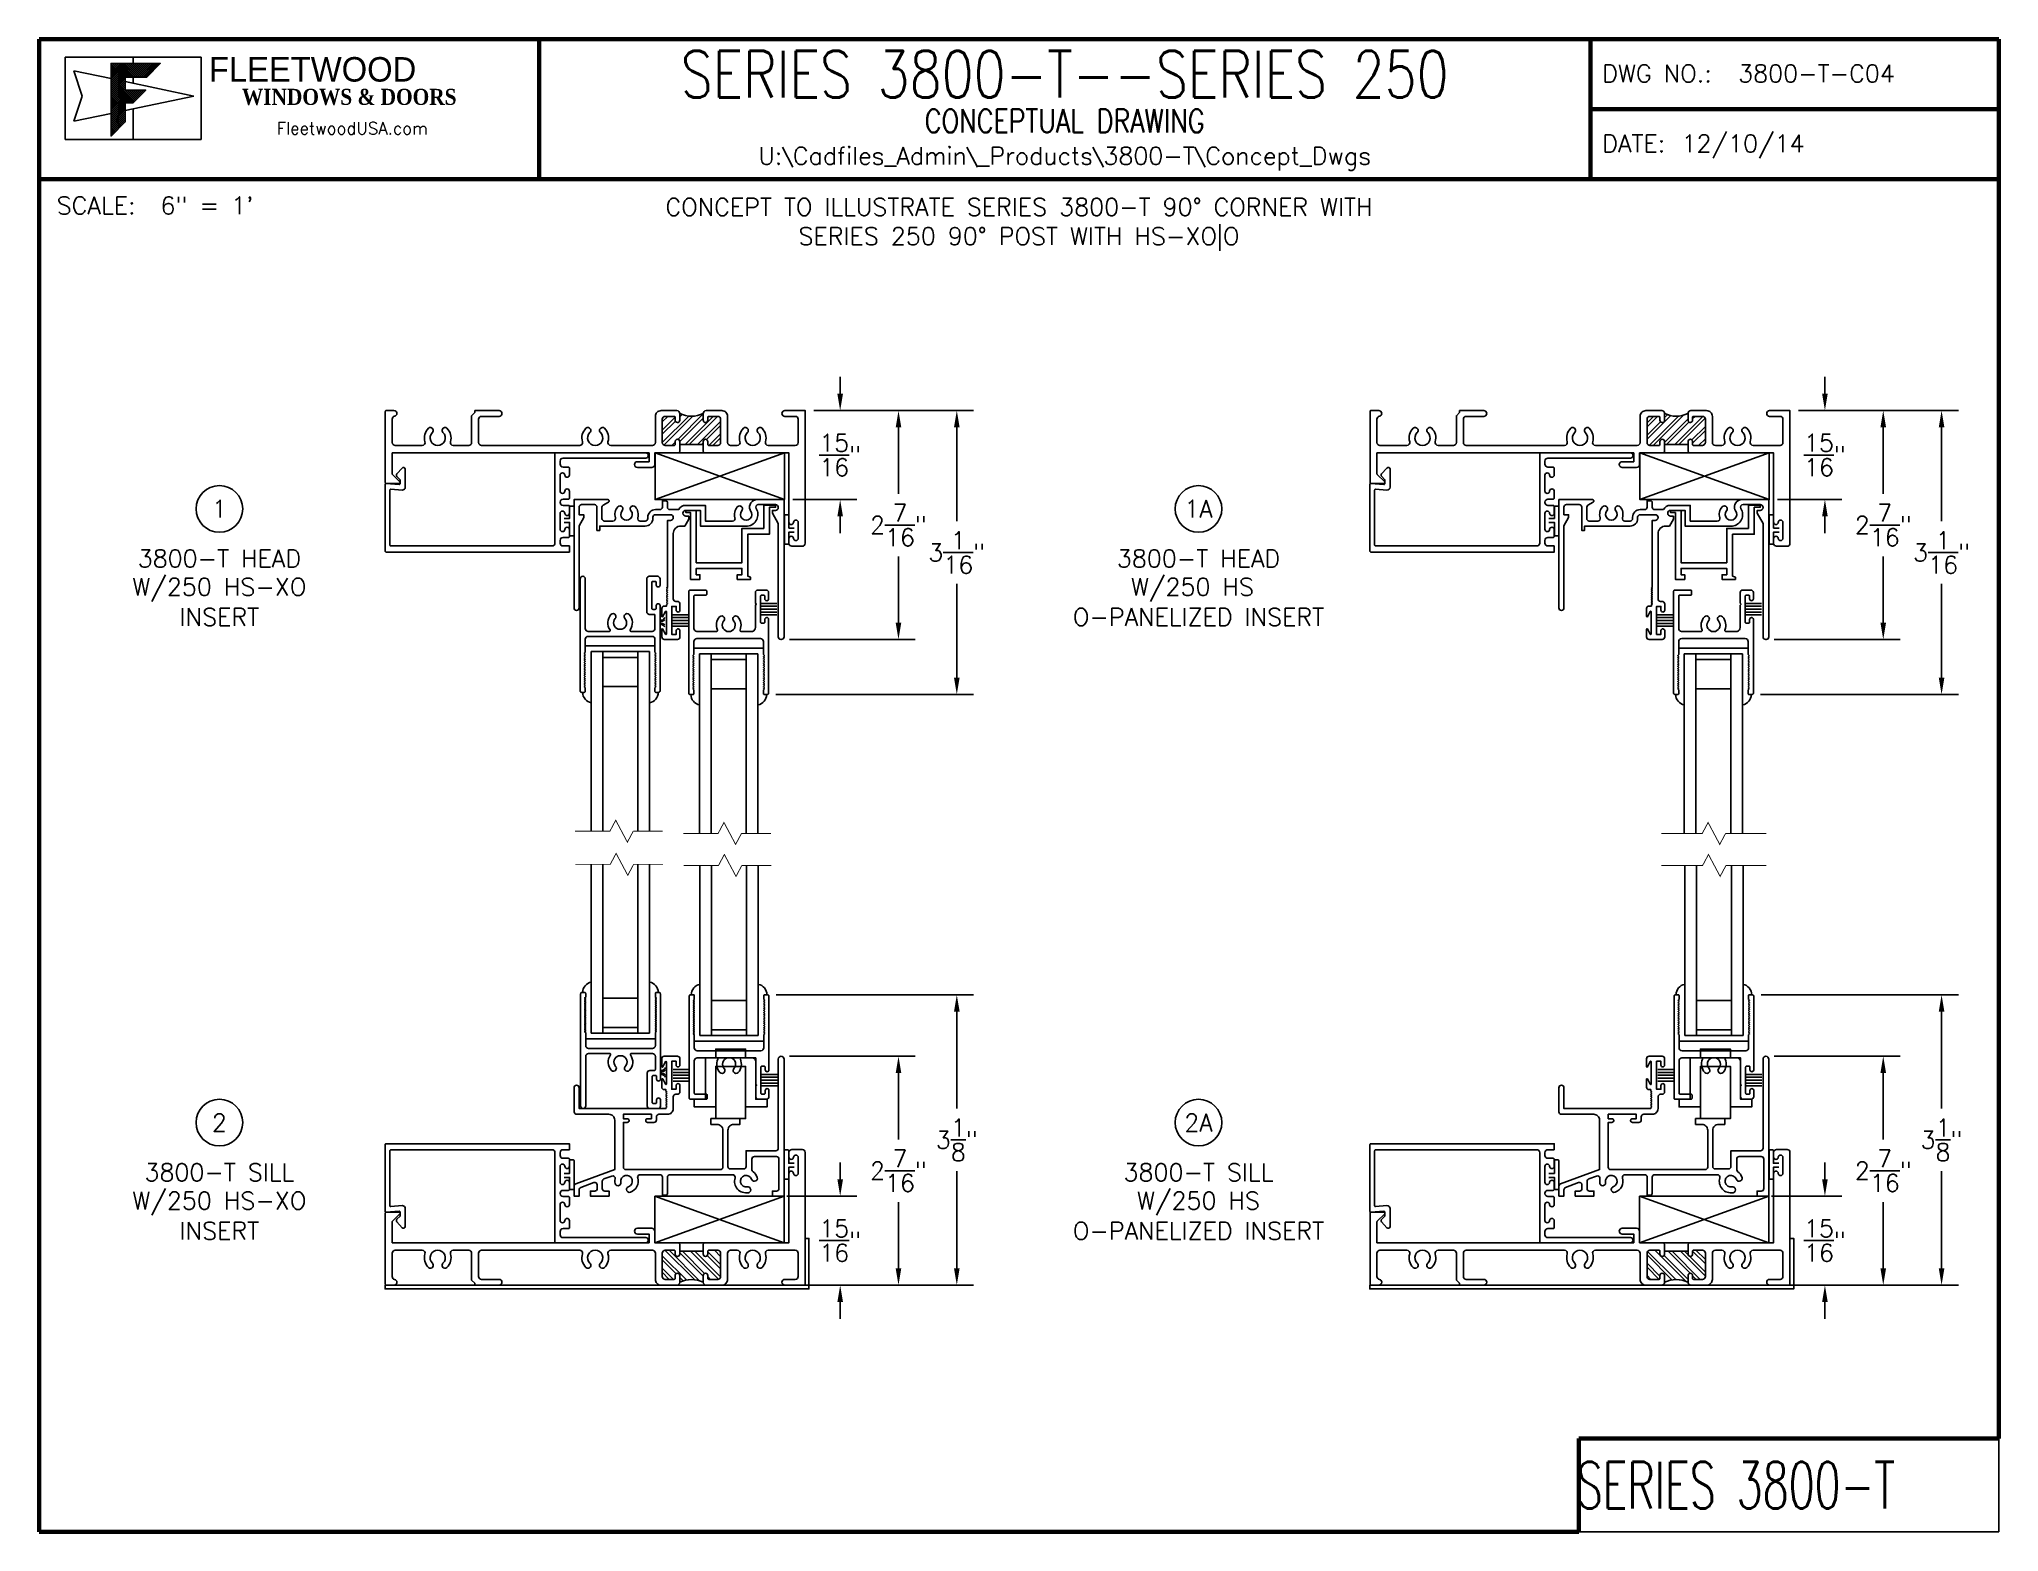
# Paper-space layout '2' of a CAD drawing. Extents: x 0 to 10.5, y 0 to 8.
# The model-space entities are those that its viewports show. They can reach past a viewport. Long polylines and large blocks are cut down to what shows.
import ezdxf
from ezdxf.enums import TextEntityAlignment as Align

# ---------------------------------------------------------------- set-up
doc = ezdxf.new("R2010")
doc.units = 0
doc.header["$MEASUREMENT"] = 0
doc.layers.get('0').update_dxf_attribs({"linetype": 'CONTINUOUS'})
doc.layers.get('Defpoints').update_dxf_attribs({"linetype": 'CONTINUOUS'})
for name, color, linetype in [('FRAME', 1, 'CONTINUOUS'), ('GLASS', 7, 'CONTINUOUS'), ('GLAZING', 7, 'CONTINUOUS'), ('MISC', 7, 'CONTINUOUS'), ('SEAL', 7, 'CONTINUOUS'), ('TEXT', 7, 'CONTINUOUS'), ('VENT', 5, 'CONTINUOUS')]:
    doc.layers.add(name, color=color, linetype=linetype)
doc.layers.add('No Print', color=30, linetype='CONTINUOUS', plot=False)
doc.layers.add('VP', color=40, linetype='CONTINUOUS', plot=False)
doc.styles.get("Standard").update_dxf_attribs({"font": 'romans.shx'})
doc.dimstyles.new('QUARTER SCALE', dxfattribs={"dimscale": 3, "dimtxt": 0.0625, "dimasz": 0.06, "dimexe": 0.06, "dimexo": 0.031, "dimgap": 0.039, "dimtad": 0, "dimtih": 1, "dimtoh": 1, "dimdec": 4, "dimzin": 0, "dimdsep": 46, "dimlunit": 4, "dimtxsty": 'Standard', "dimcen": 0.09, "dimadec": 0, "dimazin": 0, "dimtfac": 1, "dimtdec": 4, "dimtofl": 0, "dimtmove": 0, "dimatfit": 3, "dimfxl": 0, "dimtolj": 1, "dimtzin": 0, "dimarcsym": 0})

psp = doc.layouts.new('2')

msp = doc.modelspace()

# ---------------------------------------------------------------- texts
for s, p in [('1', (-29.56838, 42.649)), ('1A', (-19.07603, 42.649)), ('3800-T HEAD', (-29.56838, 42.1168)), ('3800-T HEAD', (-19.07603, 42.1168)), ('W/250 HS-XO', (-29.56838, 41.81276)), ('W/250 HS ', (-19.07603, 41.81276)), ('INSERT', (-29.56838, 41.48976)), ('O-PANELIZED INSERT', (-19.07603, 41.48976)), ('2', (-29.56838, 36.07033)), ('2A', (-19.07603, 36.07033)), ('3800-T SILL', (-29.56838, 35.53813)), ('3800-T SILL', (-19.07603, 35.53813)), ('W/250 HS-XO', (-29.56838, 35.23409)), ('W/250 HS', (-19.07603, 35.23409)), ('INSERT', (-29.56838, 34.91109)), ('O-PANELIZED INSERT', (-19.07603, 34.91109))]:
    msp.add_text(s, height=0.1875).set_placement(p, align=Align.MIDDLE_CENTER)
at = {"layer": 'TEXT', "insert": (-20.99964, 45.69687), "char_height": 0.1875, "width": 8.6357742, "attachment_point": 5}
msp.add_mtext('CONCEPT TO ILLUSTRATE SERIES 3800-T 90%%D CORNER WITH SERIES 250 90%%D POST WITH HS-XO|O', dxfattribs=at)

# ---------------------------------------------------------------- blocks, each defined once
blk = doc.blocks.new('CONCEPT LTB')
h = blk.add_hatch()
h.set_pattern_fill('ANSI37', color=151, scale=0.06, style=0)
h.paths.add_polyline_path([(0.649, 7.87), (0.385, 7.87), (0.385, 7.481), (0.461, 7.557), (0.461, 7.659), (0.503, 7.659), (0.571, 7.727), (0.461, 7.727), (0.461, 7.797), (0.576, 7.797)])
at = {"lineweight": 60}
for p, q in [((0, 0), (0, 8)), ((0, 8), (10.5, 8)), ((2.679, 7.25), (2.679, 8)), ((8.312, 8), (8.312, 7.25)), ((10.5, 8), (10.5, 0.5)), ((8.312, 7.625), (10.5, 7.625)), ((8.312, 7.625), (10.5, 7.625)), ((0, 7.25), (10.5, 7.25)), ((10.5, 0.5), (8.25, 0.5)), ((8.25, 0.5), (8.25, 0)), ((8.25, 0), (0, 0))]:
    blk.add_line(p, q, dxfattribs=at)
at = {"color": 151}
for p, q in [((0.14, 7.904), (0.14, 7.462)), ((0.14, 7.904), (0.868, 7.904)), ((0.504, 7.904), (0.504, 7.87)), ((0.868, 7.904), (0.868, 7.462)), ((0.504, 7.797), (0.504, 7.764)), ((0.504, 7.627), (0.504, 7.462)), ((0.14, 7.462), (0.868, 7.462))]:
    blk.add_line(p, q, dxfattribs=at)
at = {"color": 1}
for p, q in [((0.185, 7.831), (0.23, 7.695)), ((0.385, 7.789), (0.185, 7.831)), ((0.828, 7.695), (0.461, 7.773)), ((0.23, 7.695), (0.185, 7.56)), ((0.828, 7.695), (0.461, 7.618)), ((0.385, 7.602), (0.185, 7.56))]:
    blk.add_line(p, q, dxfattribs=at)
at = {"color": 151}
blk.add_lwpolyline([(0.461, 7.557), (0.461, 7.659), (0.503, 7.659), (0.461, 7.659), (0.461, 7.557), (0.385, 7.481), (0.385, 7.87), (0.649, 7.87), (0.576, 7.797), (0.461, 7.797), (0.461, 7.727), (0.571, 7.727), (0.461, 7.727), (0.461, 7.797), (0.576, 7.797), (0.649, 7.87), (0.385, 7.87), (0.385, 7.481), (0.461, 7.557), (0.461, 7.659), (0.503, 7.659), (0.571, 7.727), (0.461, 7.727), (0.461, 7.797), (0.576, 7.797), (0.649, 7.87), (0.385, 7.87), (0.385, 7.481)], close=True, dxfattribs=at)
for s, p in [('DWG NO.:', (8.375, 7.769)), ('DATE:', (8.375, 7.394)), ('SCALE:', (0.094, 7.062))]:
    blk.add_text(s, height=0.0938).set_placement(p)
at = {"attachment_point": 1}
for s, insert, char_height, width in [('{\\fBankGothic Md BT|b0|i0|c0|p34;FLEETWOOD}', (0.909, 7.904), 0.13124, 7.00828), ('{\\fGaramond|b1|i0|c0|p18;WINDOWS & DOORS}', (1.086, 7.734), 0.08608, 1.33618), ('{\\Fromant.shx|c0;FleetwoodUSA.com}', (1.272, 7.555), 0.06519, 0.98742)]:
    blk.add_mtext(s, dxfattribs=dict(at, insert=insert, char_height=char_height, width=width))
for tag, height, p in [('PRODUCT', 0.25, (5.495, 7.812)), ('TYPE1', 0.125, (5.495, 7.563)), ('FILEPATH', 0.0938, (5.495, 7.375)), ('PRODUCT', 0.25, (9.375, 0.25))]:
    blk.add_attdef(tag, text='', height=height).set_placement(p, align=Align.MIDDLE_CENTER)
for tag, p in [('DWG_NO.', (9.039, 7.769)), ('DATE', (8.8, 7.394)), ('SCALE', (0.586, 7.062))]:
    blk.add_attdef(tag, p, '', height=0.0938)
blk = doc.blocks.new('2001 Block Sill')
blk.add_lwpolyline([(0.469, -0.927), (0.481, -0.915), (0.481, -0.736, -0.414214), (0.508, -0.709), (1.179, -0.709, -0.500943), (1.205, -0.744, 0.561043), (1.348, -0.902, 0.516447), (1.369, -0.856), (1.369, -0.855, 0.318358), (1.336, -0.84, -2.17601), (1.383, -0.758, 0.318358), (1.413, -0.779), (1.413, -0.779, 0.516447), (1.443, -0.738, 0.153486), (1.398, -0.678, -0.240816), (1.386, -0.656), (1.386, -0.542, -0.414214), (1.413, -0.515), (1.649, -0.515, -0.414214), (1.676, -0.542), (1.676, -0.858, -0.414214), (1.649, -0.885), (1.605, -0.885), (1.605, -0.939), (1.73, -0.939), (1.73, 0.53, 0.414214), (1.7, 0.561), (1.699, 0.561, 0.414214), (1.668, 0.53), (1.668, -0.426, -0.414214), (1.641, -0.453), (1.324, -0.453), (1.324, -0.62, -0.414214), (1.297, -0.647), (1.156, -0.647, -0.414214), (1.129, -0.62), (1.129, -0.232, -0.414214), (1.191, -0.17), (1.258, -0.17), (1.258, -0.108), (0.946, -0.108), (0.946, -0.17), (1.013, -0.17, -0.414214), (1.075, -0.232), (1.075, -0.628, -0.414214), (1.048, -0.655), (0.036, -0.655, -0.414214), (0.009, -0.628), (0.009, -0.149), (0.049, -0.149, 0.414214), (0.069, -0.13), (0.069, -0.128, 0.414214), (0.049, -0.109), (0.009, -0.109), (0.009, -0.062), (0.309, -0.062), (0.309, -0.109), (0.268, -0.109, 0.414214), (0.249, -0.128), (0.249, -0.13, 0.414214), (0.268, -0.149), (0.336, -0.149, 0.414214), (0.363, -0.122), (0.363, -0.089, -0.414214), (0.39, -0.062), (0.481, -0.062, 0.414214), (0.543, 0), (0.543, 0.126, -0.414214), (0.57, 0.153), (0.587, 0.153, 0.414214), (0.614, 0.18), (0.614, 0.247, 0.414214), (0.595, 0.267), (0.594, 0.267, 0.414214), (0.574, 0.247), (0.574, 0.207), (0.527, 0.207), (0.527, 0.507), (0.574, 0.507), (0.574, 0.466, 0.414214), (0.594, 0.447), (0.595, 0.447, 0.414214), (0.614, 0.466), (0.614, 0.534, 0.414214), (0.587, 0.561), (0.447, 0.561, 0.414214), (0.42, 0.534), (0.42, 0.45, 0.782609), (0.43, 0.447), (0.46, 0.504, -0.782609), (0.469, 0.502), (0.469, 0.262, -0.782609), (0.46, 0.26), (0.43, 0.317, 0.782609), (0.42, 0.314), (0.42, 0.23, 0.414214), (0.447, 0.203), (0.465, 0.203), (0.465, 0.188), (0.475, 0.178), (0.465, 0.168), (0.475, 0.158), (0.465, 0.148), (0.475, 0.138), (0.465, 0.128), (0.475, 0.118), (0.465, 0.108), (0.475, 0.098), (0.465, 0.088), (0.475, 0.078), (0.465, 0.068), (0.475, 0.058), (0.465, 0.048), (0.475, 0.038), (0.465, 0.028), (0.475, 0.018), (0.465, 0.008), (0.465, 0), (-0.465, 0), (-0.465, 0.223, 0.414214), (-0.492, 0.25), (-0.493, 0.25, 0.414214), (-0.519, 0.223), (-0.519, -0.035, 0.414214), (-0.492, -0.062), (-0.146, -0.062, -0.414214), (-0.084, -0.124), (-0.084, -0.655), (-0.502, -0.808, 0.314924), (-0.519, -0.833), (-0.519, -0.939), (-0.465, -0.939), (-0.465, -0.871, -0.314924), (-0.448, -0.845), (-0.308, -0.794, -0.521001), (-0.272, -0.819), (-0.272, -0.858, -0.414214), (-0.299, -0.885), (-0.344, -0.885), (-0.344, -0.939), (-0.144, -0.939), (-0.144, -0.885), (-0.19, -0.885, -0.414214), (-0.217, -0.858), (-0.217, -0.78, -0.314924), (-0.2, -0.755), (-0.116, -0.724, -0.585187), (-0.08, -0.755, 0.096326), (-0.08, -0.802, 0.516447), (-0.034, -0.823), (-0.034, -0.823, 0.318358), (-0.019, -0.791, -2.17601), (0.063, -0.838, 0.318358), (0.042, -0.867), (0.042, -0.868, 0.516447), (0.084, -0.897, 0.399856), (0.162, -0.744, -0.500943), (0.188, -0.709), (0.4, -0.709, -0.414214), (0.427, -0.736), (0.427, -0.927)], format="xyb", close=True)
blk = doc.blocks.new('2012 fixed rail')
blk.add_lwpolyline([(-0.313, -0.236, -0.414214), (-0.286, -0.263), (-0.286, -0.617, -0.414214), (-0.313, -0.644), (-0.4, -0.644, -0.414214), (-0.428, -0.617), (-0.428, -0.549, -0.414214), (-0.408, -0.53), (-0.407, -0.53, -0.414214), (-0.387, -0.55), (-0.387, -0.58, 0.414214), (-0.377, -0.59), (-0.35, -0.59, 0.414214), (-0.34, -0.58), (-0.34, -0.3, 0.414214), (-0.35, -0.29), (-0.377, -0.29, 0.414214), (-0.387, -0.3), (-0.387, -0.33, -0.414214), (-0.407, -0.35), (-0.408, -0.35, -0.414214), (-0.428, -0.331), (-0.428, 0.585, -0.414214), (-0.413, 0.6), (-0.384, 0.6, -0.414214), (-0.374, 0.59), (-0.374, 0.55), (-0.384, 0.54), (-0.374, 0.53), (-0.384, 0.52), (-0.374, 0.51), (-0.384, 0.5), (-0.374, 0.49), (-0.384, 0.48), (-0.374, 0.47), (-0.384, 0.46), (-0.374, 0.45), (-0.384, 0.44), (-0.374, 0.43), (-0.384, 0.42), (-0.374, 0.41), (-0.384, 0.4), (-0.374, 0.39), (-0.384, 0.38), (-0.374, 0.37), (-0.384, 0.36), (-0.374, 0.35), (-0.384, 0.34), (-0.374, 0.33), (-0.384, 0.32), (-0.374, 0.31), (-0.384, 0.3), (-0.374, 0.29), (-0.384, 0.28), (-0.374, 0.27), (-0.384, 0.26), (-0.374, 0.25), (-0.384, 0.24), (-0.374, 0.23), (-0.384, 0.22), (-0.374, 0.21), (-0.384, 0.2), (-0.374, 0.19), (-0.384, 0.18), (-0.374, 0.17), (-0.374, 0.031, 0.414214), (-0.343, 0), (0, 0), (0.342, 0, 0.414214), (0.373, 0.031), (0.373, 0.17), (0.384, 0.18), (0.373, 0.19), (0.384, 0.2), (0.373, 0.21), (0.384, 0.22), (0.373, 0.23), (0.384, 0.24), (0.373, 0.25), (0.384, 0.26), (0.373, 0.27), (0.384, 0.28), (0.373, 0.29), (0.384, 0.3), (0.373, 0.31), (0.384, 0.32), (0.373, 0.33), (0.384, 0.34), (0.373, 0.35), (0.384, 0.36), (0.373, 0.37), (0.384, 0.38), (0.373, 0.39), (0.384, 0.4), (0.373, 0.41), (0.384, 0.42), (0.373, 0.43), (0.384, 0.44), (0.373, 0.45), (0.384, 0.46), (0.373, 0.47), (0.384, 0.48), (0.373, 0.49), (0.384, 0.5), (0.373, 0.51), (0.384, 0.52), (0.373, 0.53), (0.384, 0.54), (0.373, 0.55), (0.373, 0.59, -0.414214), (0.384, 0.6), (0.413, 0.6, -0.414214), (0.427, 0.585), (0.427, 0), (0.427, -0.617, -0.414214), (0.4, -0.644, -0.414214), (0.373, -0.617), (0.373, -0.085, 0.414214), (0.342, -0.054), (0.117, -0.054, 0.6055), (0.108, -0.07, -0.348752), (0.098, -0.234, -0.508835), (0.048, -0.228, -0.325526), (0.052, -0.192, 0.55027), (0.02, -0.078), (0, -0.078), (-0.02, -0.078, 0.55027), (-0.052, -0.192, -0.325526), (-0.048, -0.228, -0.508835), (-0.098, -0.234, -0.348752), (-0.108, -0.07, 0.6055), (-0.117, -0.054), (-0.343, -0.054, 0.414214), (-0.374, -0.085), (-0.374, -0.226, 0.414214), (-0.363, -0.236)], format="xyb", close=True)
blk = doc.blocks.new('2014 Slider Rail')
blk.add_lwpolyline([(-0.373, 0.031), (-0.373, 0.17), (-0.383, 0.18), (-0.373, 0.19), (-0.383, 0.2), (-0.373, 0.21), (-0.383, 0.22), (-0.373, 0.23), (-0.383, 0.24), (-0.373, 0.25), (-0.383, 0.26), (-0.373, 0.27), (-0.383, 0.28), (-0.373, 0.29), (-0.383, 0.3), (-0.373, 0.31), (-0.383, 0.32), (-0.373, 0.33), (-0.383, 0.34), (-0.373, 0.35), (-0.383, 0.36), (-0.373, 0.37), (-0.383, 0.38), (-0.373, 0.39), (-0.383, 0.4), (-0.373, 0.41), (-0.383, 0.42), (-0.373, 0.43), (-0.383, 0.44), (-0.373, 0.45), (-0.383, 0.46), (-0.373, 0.47), (-0.383, 0.48), (-0.373, 0.49), (-0.383, 0.5), (-0.373, 0.51), (-0.383, 0.52), (-0.373, 0.53), (-0.383, 0.54), (-0.373, 0.55), (-0.373, 0.59, 0.414214), (-0.383, 0.6), (-0.412, 0.6, 0.414214), (-0.427, 0.585), (-0.427, 0), (-0.427, -0.51, 0.414214), (-0.417, -0.52), (-0.244, -0.52, 0.414214), (-0.234, -0.51), (-0.234, -0.476, 0.414214), (-0.244, -0.466), (-0.363, -0.466, -0.414214), (-0.373, -0.456), (-0.373, -0.109, -0.414214), (-0.342, -0.078), (-0.13, -0.078, -0.541072), (-0.121, -0.092, 0.295226), (-0.098, -0.234, 0.508835), (-0.048, -0.228), (-0.048, -0.228, 0.325526), (-0.052, -0.192, -0.55027), (-0.02, -0.078), (0, -0.078), (0.02, -0.078, -0.55027), (0.052, -0.192, 0.325526), (0.048, -0.228), (0.048, -0.228, 0.508835), (0.098, -0.234, 0.295226), (0.121, -0.092, -0.541072), (0.13, -0.078), (0.255, -0.078, -0.353293), (0.286, -0.119), (0.286, -0.36), (0.296, -0.37), (0.286, -0.38), (0.286, -0.493, 0.414214), (0.313, -0.52), (0.4, -0.52, 0.414214), (0.427, -0.493), (0.427, -0.425, 0.414214), (0.408, -0.406), (0.407, -0.406, 0.414214), (0.387, -0.426), (0.387, -0.456, -0.414214), (0.377, -0.466), (0.35, -0.466, -0.414214), (0.34, -0.456), (0.34, -0.176, -0.414214), (0.35, -0.166), (0.377, -0.166, -0.414214), (0.387, -0.176), (0.387, -0.206, 0.414214), (0.407, -0.226), (0.408, -0.226, 0.414214), (0.427, -0.207), (0.427, 0.585, 0.414214), (0.412, 0.6), (0.382, 0.6, 0.414214), (0.372, 0.59), (0.372, 0.55), (0.382, 0.54), (0.372, 0.53), (0.382, 0.52), (0.372, 0.51), (0.382, 0.5), (0.372, 0.49), (0.382, 0.48), (0.372, 0.47), (0.382, 0.46), (0.372, 0.45), (0.382, 0.44), (0.372, 0.43), (0.382, 0.42), (0.372, 0.41), (0.382, 0.4), (0.372, 0.39), (0.382, 0.38), (0.372, 0.37), (0.382, 0.36), (0.372, 0.35), (0.382, 0.34), (0.372, 0.33), (0.382, 0.32), (0.372, 0.31), (0.382, 0.3), (0.372, 0.29), (0.382, 0.28), (0.372, 0.27), (0.382, 0.26), (0.372, 0.25), (0.382, 0.24), (0.372, 0.23), (0.382, 0.22), (0.372, 0.21), (0.382, 0.2), (0.372, 0.19), (0.382, 0.18), (0.372, 0.17), (0.372, 0.031, -0.414214), (0.341, 0), (0, 0), (-0.341, 0, -0.414214)], format="xyb", close=True)
blk = doc.blocks.new('5 LINE SEAL')
for p, q in [((0.0434, 0.0155), (0, 0.0155)), ((0.0434, 0.0077), (0, 0.0077)), ((0.0434, 0), (0, 0)), ((0.0434, -0.0078), (0, -0.0078)), ((0.0434, -0.0155), (0, -0.0155))]:
    blk.add_line(p, q)
blk = doc.blocks.new('4 LINE SEAL')
for centre, radius, start, end in [((4.0241, 6.0253), 0.0156, 268.2769, 330.8274), ((4.0241, 6.027), 0.0206, 268.6942, 311.4319), ((4.0232, 5.9799), 0.0231, 50.9389, 88.9613), ((4.0232, 5.9816), 0.0181, 36.4603, 88.6742)]:
    blk.add_arc(centre, radius, start, end)
blk = doc.blocks.new('HA 9306 Roller Assy')
blk.add_line((0.16, 0.65), (-0.16, 0.65))
blk.add_lwpolyline([(-0.16, 0.125), (-0.39, 0.125), (-0.39, 0.208), (-0.27, 0.208), (-0.27, 0.65), (-0.16, 0.65), (-0.16, 0.745), (0.16, 0.745), (0.16, 0.65), (0.27, 0.65), (0.27, 0.208), (0.39, 0.208), (0.39, 0.125), (0.16, 0.125), (0.16, 0), (-0.16, 0)], close=True)
blk.add_lwpolyline([(-0.16, 0.125), (-0.16, 0.56), (0.16, 0.56), (0.16, 0.125)])
blk = doc.blocks.new('3811 WW_YK INSERT CLIP')
blk.add_lwpolyline([(1.964, 0.67), (1.964, 0.735), (-0.001, 0.735, 0.414214), (-0.011, 0.725), (-0.011, 0.01, 0.440011), (0, 0), (0.138, 0.012, -0.440011), (0.149, 0.002), (0.149, -0.04), (0.115, -0.074, 0.395486), (0.114, -0.102), (0.17, -0.165, 0.691708), (0.205, -0.152), (0.205, 0.04, 0.440011), (0.171, 0.071), (0.05, 0.061, -0.440011), (0.039, 0.071), (0.039, 0.66, -0.414214), (0.049, 0.67), (1.777, 0.67, -0.414214), (1.808, 0.639), (1.808, -0.317, 0.414214), (1.818, -0.327), (2.781, -0.327, 0.414214), (2.809, -0.299, 0.414214), (2.781, -0.271), (1.895, -0.271, -0.414214), (1.864, -0.24), (1.864, -0.206, -0.414214), (1.895, -0.175), (1.954, -0.175, 0.414214), (1.964, -0.165), (1.964, -0.091, 0.414214), (1.939, -0.066, 0.399638), (1.914, -0.089, -0.400364), (1.889, -0.113, -0.414214), (1.864, -0.088), (1.864, 0.082, -0.414214), (1.889, 0.107, -0.400364), (1.914, 0.083, 0.399638), (1.939, 0.059, 0.414214), (1.964, 0.084), (1.964, 0.159, 0.414214), (1.954, 0.169), (1.895, 0.169, -0.414214), (1.864, 0.2), (1.864, 0.204, -0.414214), (1.895, 0.235), (1.954, 0.235, 0.414214), (1.964, 0.245), (1.964, 0.319, 0.414214), (1.939, 0.344, 0.399638), (1.914, 0.321, -0.400364), (1.889, 0.297, -0.414214), (1.864, 0.322), (1.864, 0.492, -0.414214), (1.889, 0.517, -0.400364), (1.914, 0.493, 0.399638), (1.939, 0.469, 0.414214), (1.964, 0.494), (1.964, 0.569, 0.414214), (1.954, 0.579), (1.895, 0.579, -0.414214), (1.864, 0.61), (1.864, 0.639, -0.414214), (1.895, 0.67), (1.964, 0.67)], format="xyb", close=True)
blk = doc.blocks.new('3805 BLOCK FRAME')
h = blk.add_hatch()
h.set_pattern_fill('ANSI32', color=256, scale=0.25, style=0)
h.set_pattern_definition([(45, (-4.16348, -5.189), (-0.0662913, 0.0662913), []), (45, (-4.11928, -5.189), (-0.0662913, 0.0662913), [])])
h.paths.add_polyline_path([(-0.819, 1.361, 0.414214), (-0.85, 1.392), (-0.946, 1.392, 0.414214), (-0.956, 1.382), (-0.956, 1.351, -0.414214), (-0.98, 1.326, -0.414214), (-1.005, 1.351), (-1.005, 1.423, -0.235384), (-1.256, 1.423), (-1.256, 1.351, -0.414214), (-1.282, 1.326, -0.414214), (-1.306, 1.351), (-1.306, 1.382, 0.414214), (-1.316, 1.392), (-1.413, 1.392, 0.414214), (-1.444, 1.361), (-1.444, 1.111, 0.414214), (-1.413, 1.08), (-1.316, 1.08, 0.414214), (-1.306, 1.09), (-1.306, 1.121, -0.414214), (-1.282, 1.146, -0.414214), (-1.256, 1.121), (-1.256, 1.09), (-1.005, 1.09), (-1.005, 1.121, -0.414214), (-0.98, 1.146, -0.414214), (-0.956, 1.121), (-0.956, 1.09, 0.414214), (-0.946, 1.08), (-0.85, 1.08, 0.414214), (-0.819, 1.111)])
for q in [(-1.256, 1.09), (-1.005, 1.015)]:
    blk.add_line((-1.005, 1.09), q)
blk.add_lwpolyline([(-3.452, 1.454), (-3.193, 1.454, -0.414214), (-3.162, 1.423, -0.414214), (-3.193, 1.392), (-3.381, 1.392, 0.414214), (-3.412, 1.361), (-3.412, 1.111, 0.414214), (-3.381, 1.08), (-2.329, 1.08, 0.5024), (-2.299, 1.12, -0.280293), (-2.262, 1.264, -0.498955), (-2.213, 1.256, -0.334263), (-2.219, 1.219, 2.470836), (-2.106, 1.219, -0.334263), (-2.112, 1.256, -0.498955), (-2.063, 1.264, -0.280293), (-2.026, 1.12, 0.5024), (-1.996, 1.08), (-1.549, 1.08, 0.414214), (-1.518, 1.111), (-1.518, 1.392, -0.414214), (-1.456, 1.454), (-1.287, 1.454, -0.414214), (-1.256, 1.423), (-1.256, 1.351, -0.414214), (-1.282, 1.326, -0.414214), (-1.306, 1.351), (-1.306, 1.382, 0.414214), (-1.316, 1.392), (-1.413, 1.392, 0.414214), (-1.444, 1.361), (-1.444, 1.111, 0.414214), (-1.413, 1.08), (-1.316, 1.08, 0.414214), (-1.306, 1.09), (-1.306, 1.121, -0.414214), (-1.282, 1.146, -0.414214), (-1.256, 1.121), (-1.256, 1.09), (-1.256, 1.015), (-1.271, 1), (-1.524, 1), (-1.524, 0.875, -0.414214), (-1.556, 0.844), (-1.711, 0.844, -0.414214), (-1.742, 0.875, -0.414214), (-1.711, 0.906), (-1.586, 0.906), (-1.586, 1), (-4.338, 1), (-4.338, 0.776, 0.198912), (-4.335, 0.769), (-4.255, 0.69, -0.668179), (-4.263, 0.673), (-4.403, 0.673, -0.414214), (-4.412, 0.683), (-4.412, 1.444, -0.414214), (-4.403, 1.454), (-4.319, 1.454, -0.414214), (-4.287, 1.423, -0.358249), (-4.312, 1.393, 0.358249), (-4.338, 1.362), (-4.338, 1.111, 0.414214), (-4.306, 1.08), (-4.017, 1.08, 0.5024), (-3.987, 1.12, -0.280293), (-3.95, 1.264, -0.498955), (-3.901, 1.256), (-3.901, 1.256, -0.334263), (-3.907, 1.219, 2.470836), (-3.794, 1.219, -0.334263), (-3.8, 1.256), (-3.8, 1.256, -0.498955), (-3.751, 1.264, -0.280293), (-3.714, 1.12, 0.5024), (-3.684, 1.08), (-3.518, 1.08, 0.414214), (-3.487, 1.111), (-3.487, 1.399), (-3.452, 1.434)], format="xyb", close=True)
blk.add_lwpolyline([(-1.005, 1.09), (-1.005, 1.121, -0.414214), (-0.98, 1.146, -0.414214), (-0.956, 1.121), (-0.956, 1.09, 0.414214), (-0.946, 1.08), (-0.85, 1.08, 0.414214), (-0.819, 1.111), (-0.819, 1.361, 0.414214), (-0.85, 1.392), (-0.946, 1.392, 0.414214), (-0.956, 1.382), (-0.956, 1.351, -0.414214), (-0.98, 1.326), (-0.98, 1.326, -0.414214), (-1.005, 1.351), (-1.005, 1.423, -0.414214), (-0.975, 1.454), (-0.806, 1.454, -0.414214), (-0.744, 1.392), (-0.744, 1.111, 0.414214), (-0.712, 1.08), (-0.641, 1.08, 0.5024), (-0.611, 1.12, -0.280293), (-0.574, 1.264, -0.498955), (-0.525, 1.256), (-0.525, 1.256, -0.334263), (-0.531, 1.219, 2.470836), (-0.418, 1.219, -0.334263), (-0.424, 1.256, -0.498955), (-0.375, 1.264, -0.280293), (-0.338, 1.12, 0.5024), (-0.308, 1.08), (-0.018, 1.08, 0.414214), (0.013, 1.111), (0.013, 1.361, 0.414214), (-0.018, 1.392), (-0.131, 1.392, -0.414214), (-0.162, 1.423, -0.414214), (-0.131, 1.454), (0.088, 1.454), (0.088, 0.031, -0.414214), (0.056, 0), (-0.056, 0, -0.414214), (-0.087, 0.031), (-0.087, 0.083, -0.414214), (-0.062, 0.107), (-0.062, 0.107, -0.399638), (-0.038, 0.084, 0.399638), (-0.013, 0.06), (-0.013, 0.06, 0.414214), (0.013, 0.085), (0.013, 0.255, 0.414214), (-0.013, 0.28), (-0.013, 0.28, 0.399638), (-0.038, 0.256, -0.399638), (-0.062, 0.232, -0.414214), (-0.087, 0.257), (-0.087, 0.309), (-0.087, 1), (-0.99, 1), (-1.005, 1.015)], format="xyb")
blk.add_arc((-1.131, 1.675), 0.281, 243.5092, 296.4908)
blk = doc.blocks.new('2000 Block Head')
blk.add_lwpolyline([(-0.049, 1.488), (-0.037, 1.476), (-0.037, 1.419, 0.414214), (-0.01, 1.392), (0.084, 1.392, -0.288631), (0.157, 1.438), (0.37, 1.438), (0.37, 1.27), (0.661, 1.27, 0.500943), (0.687, 1.305, -0.254791), (0.712, 1.422, -0.516447), (0.763, 1.417), (0.763, 1.416, -0.318358), (0.76, 1.381, 2.17601), (0.854, 1.381, -0.081588), (0.849, 1.389, -0.529011), (0.925, 1.5), (1.213, 1.5), (1.213, 0.03, -0.414214), (1.183, 0), (1.181, 0, -0.414214), (1.151, 0.03), (1.151, 1.244), (1.088, 1.353), (1.088, 1.384), (1.121, 1.384, 0.414214), (1.151, 1.414), (1.151, 1.416, 0.414214), (1.121, 1.446), (0.937, 1.446, 0.585024), (0.914, 1.405, -0.543308), (0.823, 1.216), (0.316, 1.216), (0.316, 1.384), (0.16, 1.384, 0.414214), (0.129, 1.354), (0.129, 1.353, 0.414214), (0.16, 1.322), (0.191, 1.322), (0.191, 1.291), (0.148, 1.216), (0.107, 1.216, 0.414214), (0.026, 1.135), (0.026, 0.435, 0.414214), (0.053, 0.408), (0.07, 0.408, -0.414214), (0.097, 0.381), (0.097, 0.314, -0.414214), (0.078, 0.294), (0.077, 0.294, -0.414214), (0.057, 0.314), (0.057, 0.354), (0.01, 0.354), (0.01, 0.054), (0.057, 0.054), (0.057, 0.095, -0.414214), (0.077, 0.114), (0.078, 0.114, -0.414214), (0.097, 0.095), (0.097, 0.027, -0.414214), (0.07, 0), (-0.07, 0, -0.414214), (-0.097, 0.027), (-0.097, 0.112, -0.782609), (-0.088, 0.114), (-0.057, 0.057, 0.782609), (-0.048, 0.059), (-0.048, 0.299, 0.782609), (-0.057, 0.301), (-0.088, 0.244, -0.782609), (-0.097, 0.246), (-0.097, 0.331, -0.414214), (-0.07, 0.358), (-0.046, 0.358), (-0.046, 0.373), (-0.036, 0.383), (-0.046, 0.393), (-0.036, 0.403), (-0.046, 0.413), (-0.036, 0.423), (-0.046, 0.433), (-0.036, 0.443), (-0.046, 0.453), (-0.036, 0.463), (-0.046, 0.473), (-0.036, 0.483), (-0.046, 0.493), (-0.036, 0.503), (-0.046, 0.513), (-0.036, 0.523), (-0.046, 0.533), (-0.036, 0.543), (-0.046, 0.553), (-0.039, 0.56), (-0.036, 0.56), (-0.036, 1.276), (-0.005, 1.276, 0.414214), (0.026, 1.307), (0.026, 1.308, 0.414214), (-0.005, 1.338), (-0.166, 1.338, 0.414214), (-0.193, 1.311), (-0.193, 1.297, -0.414214), (-0.274, 1.216), (-0.762, 1.216), (-0.762, 1.17), (-0.792, 1.17), (-0.792, 1.419, 0.414214), (-0.819, 1.446), (-0.956, 1.446, 0.414214), (-0.983, 1.419), (-0.983, 1.338), (-0.933, 1.338), (-0.933, 1.307), (-0.983, 1.22), (-0.983, 0.338, -0.414214), (-1.01, 0.311), (-1.01, 0.311, -0.414214), (-1.037, 0.338), (-1.037, 1.5), (-0.677, 1.5, -0.767327), (-0.669, 1.472), (-0.725, 1.44, 0.267949), (-0.738, 1.417), (-0.738, 1.297, 0.414214), (-0.711, 1.27), (-0.621, 1.27, 0.500943), (-0.595, 1.305, -0.254791), (-0.57, 1.422, -0.516447), (-0.519, 1.417), (-0.519, 1.416, -0.318358), (-0.522, 1.381, 2.17601), (-0.428, 1.381, -0.318358), (-0.431, 1.416), (-0.431, 1.417, -0.516447), (-0.38, 1.422, -0.254791), (-0.355, 1.305, 0.500943), (-0.329, 1.27), (-0.274, 1.27, 0.414214), (-0.247, 1.297), (-0.247, 1.311, -0.414214), (-0.166, 1.392), (-0.118, 1.392, 0.414214), (-0.091, 1.419), (-0.091, 1.488)], format="xyb", close=True)
blk = doc.blocks.new('BL856 ANTI-LIFT')
blk.add_lwpolyline([(13.8969, 4.289), (13.8383, 4.289), (13.8383, 4.1972), (13.7158, 4.1972), (13.7158, 4.3374), (13.6879, 4.3374), (13.6879, 4.3314), (13.7008, 4.3314), (13.7008, 4.1522), (13.7258, 4.1522), (13.7258, 4.1647), (13.7158, 4.1647), (13.7158, 4.1817), (13.8383, 4.1817), (13.8383, 4.1647), (13.8258, 4.1647), (13.8258, 4.1522), (13.8613, 4.1522), (13.8613, 4.1583), (13.8538, 4.1615), (13.8538, 4.2735), (13.9119, 4.2735), (13.9119, 4.3458), (13.9281, 4.3458), (13.9281, 4.3512), (13.8969, 4.3512)], close=True)
blk = doc.blocks.new('*D139')
at = {"color": 0, "lineweight": -2}
for p, q in [((-12.363, 35.462), (-12.363, 35.642)), ((-12.934, 35.282), (-12.183, 35.282)), ((-12.754, 34.328), (-12.183, 34.328)), ((-12.363, 34.148), (-12.363, 33.968))]:
    blk.add_line(p, q, dxfattribs=at)
at = {"color": 0}
for points in [[(-12.393, 35.462), (-12.333, 35.462), (-12.363, 35.282)], [(-12.393, 34.148), (-12.333, 34.148), (-12.363, 34.328)]]:
    blk.add_solid(points, dxfattribs=at)
at = {"layer": 'Defpoints', "color": 0}
for p in [(-13.027, 35.282), (-12.847, 34.328), (-12.363, 34.328)]:
    blk.add_point(p, dxfattribs=at)
at = {"color": 0, "insert": (-12.363, 34.805), "char_height": 0.1875, "attachment_point": 5}
blk.add_mtext('\\A1;{\\H1.000000x;\\S15/16;}"', dxfattribs=at)
blk = doc.blocks.new('*D140')
at = {"color": 0, "lineweight": -2}
for p, q in [((-12.363, 43.883), (-12.363, 44.063)), ((-12.645, 43.703), (-12.183, 43.703)), ((-12.871, 42.749), (-12.183, 42.749)), ((-12.363, 42.569), (-12.363, 42.389))]:
    blk.add_line(p, q, dxfattribs=at)
at = {"color": 0}
for points in [[(-12.393, 43.883), (-12.333, 43.883), (-12.363, 43.703)], [(-12.393, 42.569), (-12.333, 42.569), (-12.363, 42.749)]]:
    blk.add_solid(points, dxfattribs=at)
at = {"layer": 'Defpoints', "color": 0}
for p in [(-12.738, 43.703), (-12.964, 42.749), (-12.363, 42.749)]:
    blk.add_point(p, dxfattribs=at)
at = {"color": 0, "insert": (-12.363, 43.226), "char_height": 0.1875, "attachment_point": 5}
blk.add_mtext('\\A1;{\\H1.000000x;\\S15/16;}"', dxfattribs=at)
blk = doc.blocks.new('*D166')
at = {"color": 0, "lineweight": -2}
for p, q in [((-12.645, 43.703), (-11.558, 43.703)), ((-11.738, 43.523), (-11.738, 42.812)), ((-11.738, 41.429), (-11.738, 42.14)), ((-12.906, 41.249), (-11.558, 41.249))]:
    blk.add_line(p, q, dxfattribs=at)
at = {"color": 0}
for points in [[(-11.768, 43.523), (-11.708, 43.523), (-11.738, 43.703)], [(-11.768, 41.429), (-11.708, 41.429), (-11.738, 41.249)]]:
    blk.add_solid(points, dxfattribs=at)
at = {"layer": 'Defpoints', "color": 0}
for p in [(-12.738, 43.703), (-12.999, 41.249), (-11.738, 41.249)]:
    blk.add_point(p, dxfattribs=at)
at = {"color": 0, "insert": (-11.738, 42.476), "char_height": 0.1875, "attachment_point": 5}
blk.add_mtext('\\A1;2{\\H1.000000x;\\S7/16;}"', dxfattribs=at)
blk = doc.blocks.new('*D167')
at = {"color": 0, "lineweight": -2}
for p, q in [((-12.645, 43.703), (-10.933, 43.703)), ((-11.113, 43.523), (-11.113, 42.516)), ((-11.113, 40.839), (-11.113, 41.845)), ((-13.052, 40.659), (-10.933, 40.659))]:
    blk.add_line(p, q, dxfattribs=at)
at = {"color": 0}
for points in [[(-11.143, 43.523), (-11.083, 43.523), (-11.113, 43.703)], [(-11.143, 40.839), (-11.083, 40.839), (-11.113, 40.659)]]:
    blk.add_solid(points, dxfattribs=at)
at = {"layer": 'Defpoints', "color": 0}
for p in [(-12.738, 43.703), (-13.145, 40.659), (-11.113, 40.659)]:
    blk.add_point(p, dxfattribs=at)
at = {"color": 0, "insert": (-11.113, 42.181), "char_height": 0.1875, "attachment_point": 5}
blk.add_mtext('\\A1;3{\\H1.000000x;\\S1/16;}"', dxfattribs=at)
blk = doc.blocks.new('*D168')
at = {"color": 0, "lineweight": -2}
for p, q in [((-12.906, 36.782), (-11.558, 36.782)), ((-11.738, 36.602), (-11.738, 35.891)), ((-11.738, 34.508), (-11.738, 35.219)), ((-12.645, 34.328), (-11.558, 34.328))]:
    blk.add_line(p, q, dxfattribs=at)
at = {"color": 0}
for points in [[(-11.768, 36.602), (-11.708, 36.602), (-11.738, 36.782)], [(-11.768, 34.508), (-11.708, 34.508), (-11.738, 34.328)]]:
    blk.add_solid(points, dxfattribs=at)
at = {"layer": 'Defpoints', "color": 0}
for p in [(-12.999, 36.782), (-11.738, 36.782), (-12.738, 34.328)]:
    blk.add_point(p, dxfattribs=at)
at = {"color": 0, "insert": (-11.738, 35.555), "char_height": 0.1875, "attachment_point": 5}
blk.add_mtext('\\A1;2{\\H1.000000x;\\S7/16;}"', dxfattribs=at)
blk = doc.blocks.new('*D169')
at = {"color": 0, "lineweight": -2}
for p, q in [((-13.048, 37.441), (-10.933, 37.441)), ((-11.113, 37.261), (-11.113, 36.221)), ((-11.113, 34.508), (-11.113, 35.549)), ((-12.645, 34.328), (-10.933, 34.328))]:
    blk.add_line(p, q, dxfattribs=at)
at = {"color": 0}
for points in [[(-11.143, 37.261), (-11.083, 37.261), (-11.113, 37.441)], [(-11.143, 34.508), (-11.083, 34.508), (-11.113, 34.328)]]:
    blk.add_solid(points, dxfattribs=at)
at = {"layer": 'Defpoints', "color": 0}
for p in [(-13.141, 37.441), (-11.113, 37.441), (-12.738, 34.328)]:
    blk.add_point(p, dxfattribs=at)
at = {"color": 0, "insert": (-11.113, 35.885), "char_height": 0.1875, "attachment_point": 5}
blk.add_mtext('\\A1;3{\\H1.000000x;\\S1/8;}"', dxfattribs=at)
blk = doc.blocks.new('*D170')
at = {"color": 0, "lineweight": -2}
for p, q in [((-22.916, 35.462), (-22.916, 35.642)), ((-23.487, 35.282), (-22.736, 35.282)), ((-23.308, 34.328), (-22.736, 34.328)), ((-22.916, 34.148), (-22.916, 33.968))]:
    blk.add_line(p, q, dxfattribs=at)
at = {"color": 0}
for points in [[(-22.946, 35.462), (-22.886, 35.462), (-22.916, 35.282)], [(-22.946, 34.148), (-22.886, 34.148), (-22.916, 34.328)]]:
    blk.add_solid(points, dxfattribs=at)
at = {"layer": 'Defpoints', "color": 0}
for p in [(-23.58, 35.282), (-23.401, 34.328), (-22.916, 34.328)]:
    blk.add_point(p, dxfattribs=at)
at = {"color": 0, "insert": (-22.916, 34.805), "char_height": 0.1875, "attachment_point": 5}
blk.add_mtext('\\A1;{\\H1.000000x;\\S15/16;}"', dxfattribs=at)
blk = doc.blocks.new('*D171')
at = {"color": 0, "lineweight": -2}
for p, q in [((-22.916, 43.883), (-22.916, 44.063)), ((-23.198, 43.703), (-22.736, 43.703)), ((-23.424, 42.749), (-22.736, 42.749)), ((-22.916, 42.569), (-22.916, 42.389))]:
    blk.add_line(p, q, dxfattribs=at)
at = {"color": 0}
for points in [[(-22.946, 43.883), (-22.886, 43.883), (-22.916, 43.703)], [(-22.946, 42.569), (-22.886, 42.569), (-22.916, 42.749)]]:
    blk.add_solid(points, dxfattribs=at)
at = {"layer": 'Defpoints', "color": 0}
for p in [(-23.291, 43.703), (-23.517, 42.749), (-22.916, 42.749)]:
    blk.add_point(p, dxfattribs=at)
at = {"color": 0, "insert": (-22.916, 43.226), "char_height": 0.1875, "attachment_point": 5}
blk.add_mtext('\\A1;{\\H1.000000x;\\S15/16;}"', dxfattribs=at)
blk = doc.blocks.new('*D172')
at = {"color": 0, "lineweight": -2}
for p, q in [((-23.198, 43.703), (-22.111, 43.703)), ((-22.291, 43.523), (-22.291, 42.812)), ((-22.291, 41.429), (-22.291, 42.14)), ((-23.459, 41.249), (-22.111, 41.249))]:
    blk.add_line(p, q, dxfattribs=at)
at = {"color": 0}
for points in [[(-22.321, 43.523), (-22.261, 43.523), (-22.291, 43.703)], [(-22.321, 41.429), (-22.261, 41.429), (-22.291, 41.249)]]:
    blk.add_solid(points, dxfattribs=at)
at = {"layer": 'Defpoints', "color": 0}
for p in [(-23.291, 43.703), (-23.552, 41.249), (-22.291, 41.249)]:
    blk.add_point(p, dxfattribs=at)
at = {"color": 0, "insert": (-22.291, 42.476), "char_height": 0.1875, "attachment_point": 5}
blk.add_mtext('\\A1;2{\\H1.000000x;\\S7/16;}"', dxfattribs=at)
blk = doc.blocks.new('*D173')
at = {"color": 0, "lineweight": -2}
for p, q in [((-23.198, 43.703), (-21.486, 43.703)), ((-21.666, 43.523), (-21.666, 42.516)), ((-21.666, 40.839), (-21.666, 41.845)), ((-23.605, 40.659), (-21.486, 40.659))]:
    blk.add_line(p, q, dxfattribs=at)
at = {"color": 0}
for points in [[(-21.696, 43.523), (-21.636, 43.523), (-21.666, 43.703)], [(-21.696, 40.839), (-21.636, 40.839), (-21.666, 40.659)]]:
    blk.add_solid(points, dxfattribs=at)
at = {"layer": 'Defpoints', "color": 0}
for p in [(-23.291, 43.703), (-23.698, 40.659), (-21.666, 40.659)]:
    blk.add_point(p, dxfattribs=at)
at = {"color": 0, "insert": (-21.666, 42.181), "char_height": 0.1875, "attachment_point": 5}
blk.add_mtext('\\A1;3{\\H1.000000x;\\S1/16;}"', dxfattribs=at)
blk = doc.blocks.new('*D174')
at = {"color": 0, "lineweight": -2}
for p, q in [((-23.459, 36.782), (-22.111, 36.782)), ((-22.291, 36.602), (-22.291, 35.891)), ((-22.291, 34.508), (-22.291, 35.219)), ((-23.198, 34.328), (-22.111, 34.328))]:
    blk.add_line(p, q, dxfattribs=at)
at = {"color": 0}
for points in [[(-22.321, 36.602), (-22.261, 36.602), (-22.291, 36.782)], [(-22.321, 34.508), (-22.261, 34.508), (-22.291, 34.328)]]:
    blk.add_solid(points, dxfattribs=at)
at = {"layer": 'Defpoints', "color": 0}
for p in [(-23.552, 36.782), (-22.291, 36.782), (-23.291, 34.328)]:
    blk.add_point(p, dxfattribs=at)
at = {"color": 0, "insert": (-22.291, 35.555), "char_height": 0.1875, "attachment_point": 5}
blk.add_mtext('\\A1;2{\\H1.000000x;\\S7/16;}"', dxfattribs=at)
blk = doc.blocks.new('*D175')
at = {"color": 0, "lineweight": -2}
for p, q in [((-23.601, 37.441), (-21.486, 37.441)), ((-21.666, 37.261), (-21.666, 36.221)), ((-21.666, 34.508), (-21.666, 35.549)), ((-23.198, 34.328), (-21.486, 34.328))]:
    blk.add_line(p, q, dxfattribs=at)
at = {"color": 0}
for points in [[(-21.696, 37.261), (-21.636, 37.261), (-21.666, 37.441)], [(-21.696, 34.508), (-21.636, 34.508), (-21.666, 34.328)]]:
    blk.add_solid(points, dxfattribs=at)
at = {"layer": 'Defpoints', "color": 0}
for p in [(-23.694, 37.441), (-21.666, 37.441), (-23.291, 34.328)]:
    blk.add_point(p, dxfattribs=at)
at = {"color": 0, "insert": (-21.666, 35.885), "char_height": 0.1875, "attachment_point": 5}
blk.add_mtext('\\A1;3{\\H1.000000x;\\S1/8;}"', dxfattribs=at)

# ---------------------------------------------------------------- dimensions: what is measured, and where the dimension line sits
for base, p1, p2, picture, middle in [((-22.91612, 42.74892), (-23.29112, 43.70292), (-23.51739, 42.74892), '*D171', (-22.91612, 43.22592)), ((-12.36285, 42.74892), (-12.73785, 43.70292), (-12.96412, 42.74892), '*D140', (-12.36285, 43.22592)), ((-21.66612, 40.65852), (-23.29112, 43.70292), (-23.69799, 40.65852), '*D173', (-21.66612, 42.18072)), ((-22.29112, 41.24909), (-23.29112, 43.70292), (-23.55211, 41.24909), '*D172', (-22.29112, 42.476)), ((-11.11285, 40.65852), (-12.73785, 43.70292), (-13.14472, 40.65852), '*D167', (-11.11285, 42.18072)), ((-11.73785, 41.24909), (-12.73785, 43.70292), (-12.99884, 41.24909), '*D166', (-11.73785, 42.476))]:
    dim = msp.add_linear_dim(base=base, p1=p1, p2=p2, angle=90, dimstyle='QUARTER SCALE')
    dim.commit()
    dim.dimension.update_dxf_attribs({"geometry": picture, "text_midpoint": middle, "dimtype": 160})
for base, p1, p2, picture, middle in [((-21.66612, 37.44142), (-23.29112, 34.32822), (-23.69389, 37.44142), '*D175', (-21.66612, 35.88482)), ((-11.11285, 37.44142), (-12.73785, 34.32822), (-13.14062, 37.44142), '*D169', (-11.11285, 35.88482)), ((-22.29112, 36.78205), (-23.29112, 34.32822), (-23.55211, 36.78205), '*D174', (-22.29112, 35.55513)), ((-11.73785, 36.78205), (-12.73785, 34.32822), (-12.99884, 36.78205), '*D168', (-11.73785, 35.55513)), ((-22.91612, 34.32822), (-23.57989, 35.28222), (-23.40062, 34.32822), '*D170', (-22.91612, 34.80522)), ((-12.36285, 34.32822), (-13.02662, 35.28222), (-12.84735, 34.32822), '*D139', (-12.36285, 34.80522))]:
    dim = msp.add_linear_dim(base=base, p1=p1, p2=p2, angle=90, dimstyle='QUARTER SCALE')
    dim.commit()
    dim.dimension.update_dxf_attribs({"geometry": picture, "text_midpoint": middle})

# ---------------------------------------------------------------- linework, layer by layer
for p, q in [((-24.89789, 41.17982), (-25.64289, 41.17982)), ((-24.95789, 41.11982), (-25.58289, 41.11982)), ((-23.73799, 41.15602), (-24.48299, 41.15602)), ((-23.79799, 41.09602), (-24.42299, 41.09602)), ((-13.18472, 41.15602), (-13.92972, 41.15602)), ((-13.24472, 41.09602), (-13.86972, 41.09602)), ((-24.89789, 36.96772), (-25.64289, 36.96772)), ((-24.95789, 37.02772), (-25.58289, 37.02772)), ((-23.79389, 37.00392), (-24.41889, 37.00392)), ((-13.24062, 37.00392), (-13.86562, 37.00392)), ((-23.73389, 36.94392), (-24.47889, 36.94392)), ((-13.18062, 36.94392), (-13.92562, 36.94392))]:
    msp.add_line(p, q)
at = {"color": 7}
for p, q in [((-25.58289, 39.19397), (-25.58289, 41.11982)), ((-25.45789, 39.19397), (-25.45789, 41.11982)), ((-25.08289, 41.05782), (-25.45789, 41.05782)), ((-25.08289, 39.19401), (-25.08289, 41.11982)), ((-24.95789, 39.19401), (-24.95789, 41.11982)), ((-24.42299, 39.17017), (-24.42299, 41.09602)), ((-24.29799, 39.17017), (-24.29799, 41.09602)), ((-23.92299, 41.03402), (-24.29799, 41.03402)), ((-23.92299, 39.17021), (-23.92299, 41.09602)), ((-23.79799, 39.17021), (-23.79799, 41.09602)), ((-13.86972, 39.17017), (-13.86972, 41.09602)), ((-13.74472, 39.17017), (-13.74472, 41.09602)), ((-13.36972, 41.03402), (-13.74472, 41.03402)), ((-13.36972, 39.17021), (-13.36972, 41.09602)), ((-13.24472, 39.17021), (-13.24472, 41.09602)), ((-25.08289, 40.74482), (-25.45789, 40.74482)), ((-23.92299, 40.72102), (-24.29799, 40.72102)), ((-13.36972, 40.72102), (-13.74472, 40.72102)), ((-25.58289, 38.83867), (-25.58289, 37.02772)), ((-25.45789, 38.83867), (-25.45789, 37.02772)), ((-25.08289, 38.83871), (-25.08289, 37.02772)), ((-24.95789, 38.83871), (-24.95789, 37.02772)), ((-24.41889, 38.82697), (-24.41889, 37.00392)), ((-24.29389, 38.82697), (-24.29389, 37.00392)), ((-23.91889, 38.82701), (-23.91889, 37.00392)), ((-23.79389, 38.82701), (-23.79389, 37.00392)), ((-13.86562, 38.82697), (-13.86562, 37.00392)), ((-13.74062, 38.82697), (-13.74062, 37.00392)), ((-13.36562, 38.82701), (-13.36562, 37.00392)), ((-13.24062, 38.82701), (-13.24062, 37.00392)), ((-25.08289, 37.40272), (-25.45789, 37.40272)), ((-23.91889, 37.37892), (-24.29389, 37.37892)), ((-13.36562, 37.37892), (-13.74062, 37.37892)), ((-25.08289, 37.08972), (-25.45789, 37.08972)), ((-23.91889, 37.06592), (-24.29389, 37.06592)), ((-13.36562, 37.06592), (-13.74062, 37.06592))]:
    msp.add_line(p, q, dxfattribs=at)
for points in [[(-24.89938, 43.24892), (-24.89938, 42.74892), (-23.51365, 42.74892), (-23.51365, 43.24892)], [(-14.34611, 43.24892), (-14.34611, 42.74892), (-12.96038, 42.74892), (-12.96038, 43.24892)], [(-24.90312, 35.28222), (-24.90312, 34.78222), (-23.51739, 34.78222), (-23.51739, 35.28222)], [(-14.34985, 35.28222), (-14.34985, 34.78222), (-12.96412, 34.78222), (-12.96412, 35.28222)]]:
    msp.add_lwpolyline(points, close=True)
for centre in [(-29.56838, 42.649), (-19.07603, 42.649), (-29.56838, 36.07033), (-19.07603, 36.07033)]:
    msp.add_circle(centre, 0.25)
for centre, start, end in [((-25.56428, 40.68139), 179.523919, 260.364023), ((-24.9765, 40.68139), 279.635977, 0.476081), ((-24.40438, 40.65759), 179.523919, 260.364023), ((-23.8166, 40.65759), 279.635977, 0.476081), ((-13.85111, 40.65759), 179.523919, 260.364023), ((-13.26333, 40.65759), 279.635977, 0.476081), ((-25.56428, 37.46614), 99.635977, 180.476081), ((-24.9765, 37.46614), 359.523919, 80.364023), ((-24.40028, 37.44234), 99.635977, 180.476081), ((-23.8125, 37.44234), 359.523919, 80.364023), ((-13.84701, 37.44234), 99.635977, 180.476081), ((-13.25923, 37.44234), 359.523919, 80.364023)]:
    msp.add_arc(centre, 0.11116, start, end)
at = {"layer": 'GLASS'}
for p, q in [((-24.89938, 42.74892), (-23.51365, 43.24892)), ((-23.51365, 42.74892), (-24.89938, 43.24892)), ((-14.34611, 42.74892), (-12.96038, 43.24892)), ((-12.96038, 42.74892), (-14.34611, 43.24892)), ((-23.51739, 34.78222), (-24.90312, 35.28222)), ((-24.90312, 34.78222), (-23.51739, 35.28222)), ((-12.96412, 34.78222), (-14.34985, 35.28222)), ((-14.34985, 34.78222), (-12.96412, 35.28222))]:
    msp.add_line(p, q, dxfattribs=at)
at = {"layer": 'GLAZING'}
for points in [[(-25.13376, 39.19401, 0.0094, 0.0094, 0), (-25.19629, 39.07649, 0.0094, 0.0094, 0), (-25.3213, 39.31145, 0.0094, 0.0094, 0), (-25.38381, 39.19397, 0.0094, 0.0094, 0), (-25.75761, 39.19397, 0.0094, 0.0094, 0)], [(-23.97386, 39.17021, 0.0094, 0.0094, 0), (-24.03639, 39.05269, 0.0094, 0.0094, 0), (-24.16141, 39.28765, 0.0094, 0.0094, 0), (-24.22391, 39.17017, 0.0094, 0.0094, 0), (-24.59772, 39.17017, 0.0094, 0.0094, 0)], [(-24.8183, 39.19401, 0.0094, 0.0094, 0), (-25.13376, 39.19401, 0.0094, 0.0094, 0)], [(-23.6584, 39.17021, 0.0094, 0.0094, 0), (-23.97386, 39.17021, 0.0094, 0.0094, 0)], [(-25.12966, 38.83871, 0.0094, 0.0094, 0), (-25.19219, 38.72119, 0.0094, 0.0094, 0), (-25.3172, 38.95615, 0.0094, 0.0094, 0), (-25.37971, 38.83867, 0.0094, 0.0094, 0), (-25.75351, 38.83867, 0.0094, 0.0094, 0)], [(-23.96976, 38.82701, 0.0094, 0.0094, 0), (-24.03229, 38.70949, 0.0094, 0.0094, 0), (-24.1573, 38.94445, 0.0094, 0.0094, 0), (-24.21981, 38.82697, 0.0094, 0.0094, 0), (-24.59361, 38.82697, 0.0094, 0.0094, 0)], [(-13.4235, 38.82701, 0.0094, 0.0094, 0), (-13.48603, 38.70949, 0.0094, 0.0094, 0), (-13.61104, 38.94445, 0.0094, 0.0094, 0), (-13.67355, 38.82697, 0.0094, 0.0094, 0), (-14.11562, 38.82697, 0.0094, 0.0094, 0)], [(-24.8142, 38.83871, 0.0094, 0.0094, 0), (-25.12966, 38.83871, 0.0094, 0.0094, 0)], [(-23.6543, 38.82701, 0.0094, 0.0094, 0), (-23.96976, 38.82701, 0.0094, 0.0094, 0)], [(-12.99062, 38.82701, 0.0094, 0.0094, 0), (-13.4235, 38.82701, 0.0094, 0.0094, 0)]]:
    msp.add_lwpolyline(points, format="xyseb", dxfattribs=at)
at = {"layer": 'GLAZING', "const_width": 0.0094}
for points in [[(-13.4276, 39.17021), (-13.49013, 39.05269), (-13.61514, 39.28765), (-13.67765, 39.17017), (-14.11562, 39.17017)], [(-12.99062, 39.17021), (-13.4276, 39.17021)]]:
    msp.add_lwpolyline(points, dxfattribs=at)
at = {"layer": 'MISC'}
for points in [[(-27.79345, 34.32822), (-27.79345, 34.28822), (-23.25112, 34.28822), (-23.25112, 34.82822), (-23.29112, 34.82822), (-23.29112, 34.32822)], [(-17.24018, 34.32822), (-17.24018, 34.28822), (-12.69785, 34.28822), (-12.69785, 34.82822), (-12.73785, 34.82822), (-12.73785, 34.32822)]]:
    msp.add_lwpolyline(points, close=True, dxfattribs=at)
at = {"layer": 'No Print'}
msp.add_lwpolyline([(-10.49964, 46.18399), (-31.49964, 46.18399), (-31.49964, 31.68399), (-10.49964, 31.68399)], close=True, dxfattribs=at)
at = {"layer": 'SEAL', "linetype": 'Continuous'}
for points in [[(-25.87346, 42.50484), (-25.81526, 42.50484), (-25.81526, 42.37132, 0.41421356), (-25.80526, 42.36132), (-25.77772, 42.36132, 0.41421356), (-25.76772, 42.37132), (-25.76772, 42.66728, 0.41421356), (-25.77772, 42.67728), (-25.80526, 42.67728, 0.41421356), (-25.81526, 42.66728), (-25.81526, 42.5477), (-25.87346, 42.5477)], [(-15.32019, 42.50484), (-15.26199, 42.50484), (-15.26199, 42.37132, 0.41421356), (-15.25199, 42.36132), (-15.22445, 42.36132, 0.41421356), (-15.21445, 42.37132), (-15.21445, 42.66728, 0.41421356), (-15.22445, 42.67728), (-15.25199, 42.67728, 0.41421356), (-15.26199, 42.66728), (-15.26199, 42.5477), (-15.32019, 42.5477)], [(-23.40791, 42.44256), (-23.46612, 42.44256), (-23.46612, 42.57608, 0.41421356), (-23.47612, 42.58608), (-23.50365, 42.58608, 0.41421356), (-23.51365, 42.57608), (-23.51365, 42.28012, 0.41421356), (-23.50365, 42.27012), (-23.47612, 42.27012, 0.41421356), (-23.46612, 42.28012), (-23.46612, 42.3997), (-23.40791, 42.3997)], [(-23.40791, 42.44256), (-23.46612, 42.44256), (-23.46612, 42.57608, 0.41421356), (-23.47612, 42.58608), (-23.50365, 42.58608, 0.41421356), (-23.51365, 42.57608), (-23.51365, 42.28012, 0.41421356), (-23.50365, 42.27012), (-23.47612, 42.27012, 0.41421356), (-23.46612, 42.28012), (-23.46612, 42.3997), (-23.40791, 42.3997)], [(-12.85464, 42.44256), (-12.91285, 42.44256), (-12.91285, 42.57608, 0.41421356), (-12.92285, 42.58608), (-12.95038, 42.58608, 0.41421356), (-12.96038, 42.57608), (-12.96038, 42.28012, 0.41421356), (-12.95038, 42.27012), (-12.92285, 42.27012, 0.41421356), (-12.91285, 42.28012), (-12.91285, 42.3997), (-12.85464, 42.3997)], [(-12.85464, 42.44256), (-12.91285, 42.44256), (-12.91285, 42.57608, 0.41421356), (-12.92285, 42.58608), (-12.95038, 42.58608, 0.41421356), (-12.96038, 42.57608), (-12.96038, 42.28012, 0.41421356), (-12.95038, 42.27012), (-12.92285, 42.27012, 0.41421356), (-12.91285, 42.28012), (-12.91285, 42.3997), (-12.85464, 42.3997)], [(-23.40942, 35.63482), (-23.46762, 35.63482), (-23.46762, 35.76834, 0.41421356), (-23.47762, 35.77834), (-23.50516, 35.77834, 0.41421356), (-23.51516, 35.76834), (-23.51516, 35.47238, 0.41421356), (-23.50516, 35.46238), (-23.47762, 35.46238, 0.41421356), (-23.46762, 35.47238), (-23.46762, 35.59196), (-23.40942, 35.59196)], [(-12.85615, 35.63482), (-12.91435, 35.63482), (-12.91435, 35.76834, 0.41421356), (-12.92435, 35.77834), (-12.95189, 35.77834, 0.41421356), (-12.96189, 35.76834), (-12.96189, 35.47238, 0.41421356), (-12.95189, 35.46238), (-12.92435, 35.46238, 0.41421356), (-12.91435, 35.47238), (-12.91435, 35.59196), (-12.85615, 35.59196)], [(-25.87346, 35.5263), (-25.81526, 35.5263), (-25.81526, 35.65981, -0.41421356), (-25.80526, 35.66981), (-25.77772, 35.66981, -0.41421356), (-25.76772, 35.65981), (-25.76772, 35.36385, -0.41421356), (-25.77772, 35.35385), (-25.80526, 35.35385, -0.41421356), (-25.81526, 35.36385), (-25.81526, 35.48344), (-25.87346, 35.48344)], [(-15.32019, 35.5263), (-15.26199, 35.5263), (-15.26199, 35.65981, -0.41421356), (-15.25199, 35.66981), (-15.22445, 35.66981, -0.41421356), (-15.21445, 35.65981), (-15.21445, 35.36385, -0.41421356), (-15.22445, 35.35385), (-15.25199, 35.35385, -0.41421356), (-15.26199, 35.36385), (-15.26199, 35.48344), (-15.32019, 35.48344)]]:
    msp.add_lwpolyline(points, format="xyb", dxfattribs=at)

# ---------------------------------------------------------------- block references
at = {"layer": 'FRAME'}
for name, p in [('3805 BLOCK FRAME', (-23.37862, 42.24892)), ('3805 BLOCK FRAME', (-12.82535, 42.24892)), ('2000 Block Head', (-24.73039, 41.24892)), ('2000 Block Head', (-14.17712, 41.24892)), ('2001 Block Sill', (-25.24789, 36.22122)), ('2001 Block Sill', (-14.69462, 36.22122)), ('3811 WW_YK INSERT CLIP', (-27.78112, 35.10922)), ('3811 WW_YK INSERT CLIP', (-17.22785, 35.10922))]:
    msp.add_blockref(name, p, dxfattribs=at)
at = {"layer": 'FRAME', "xscale": -1, "rotation": 180}
for name, p in [('3811 WW_YK INSERT CLIP', (-27.78112, 42.92192)), ('3811 WW_YK INSERT CLIP', (-17.22785, 42.92192)), ('3805 BLOCK FRAME', (-23.37862, 35.78222)), ('3805 BLOCK FRAME', (-12.82535, 35.78222))]:
    msp.add_blockref(name, p, dxfattribs=at)
at = {"layer": 'MISC', "xscale": 4, "yscale": 4, "zscale": 4}
for p in [(-79.32141, 25.28346), (-68.76814, 25.28346)]:
    msp.add_blockref('BL856 ANTI-LIFT', p, dxfattribs=at)
at = {"layer": 'MISC'}
for p in [(-24.08989, 36.11322), (-13.53662, 36.11322)]:
    msp.add_blockref('HA 9306 Roller Assy', p, dxfattribs=at)
at = {"layer": 'SEAL', "xscale": 4, "yscale": 4, "zscale": 4}
for name, p in [('5 LINE SEAL', (-23.76999, 41.57452)), ('5 LINE SEAL', (-13.21672, 41.57452)), ('4 LINE SEAL', (-40.94521, 17.41402)), ('5 LINE SEAL', (-24.71161, 41.45292)), ('5 LINE SEAL', (-14.15834, 41.45292)), ('4 LINE SEAL', (-40.93723, 12.58932)), ('5 LINE SEAL', (-24.70751, 36.57822)), ('5 LINE SEAL', (-23.76589, 36.52542)), ('5 LINE SEAL', (-14.15424, 36.57822)), ('5 LINE SEAL', (-13.21262, 36.52542))]:
    msp.add_blockref(name, p, dxfattribs=at)
at = {"layer": 'VENT', "rotation": 180}
msp.add_blockref('2012 fixed rail', (-25.27449, 41.28232), dxfattribs=at)
at = {"layer": 'VENT', "xscale": -1, "rotation": 180}
for p in [(-24.11049, 41.25852), (-13.55722, 41.25852)]:
    msp.add_blockref('2014 Slider Rail', p, dxfattribs=at)
at = {"layer": 'VENT', "xscale": -1}
msp.add_blockref('2012 fixed rail', (-25.27039, 36.86522), dxfattribs=at)
at = {"layer": 'VENT'}
for p in [(-24.10639, 36.84142), (-13.55312, 36.84142)]:
    msp.add_blockref('2014 Slider Rail', p, dxfattribs=at)

msp.set_redraw_order([(e.dxf.handle, doc.entitydb.next_handle()) for e in msp.query("TEXT MTEXT ATTDEF DIMENSION ARC_DIMENSION")])  # texts and dimensions are drawn at this point

# ---------------------------------------------------------------- block references
ref = psp.add_blockref('CONCEPT LTB', (0, 0))
ref.add_attrib('PRODUCT', 'SERIES 3800-T--SERIES 250', dxfattribs={"height": 0.25, "width": 0.8}).set_placement((5.495, 7.812), align=Align.MIDDLE_CENTER)
ref.add_attrib('TYPE1', 'CONCEPTUAL DRAWING', dxfattribs={"height": 0.125, "width": 0.8}).set_placement((5.495, 7.562), align=Align.MIDDLE_CENTER)
ref.add_attrib('FILEPATH', 'U:\\Cadfiles_Admin\\_Products\\3800-T\\Concept_Dwgs', dxfattribs={"height": 0.09375}).set_placement((5.495, 7.375), align=Align.MIDDLE_CENTER)
ref.add_attrib('PRODUCT', '   SERIES 3800-T', (7.875, 0.125), dxfattribs={"height": 0.25, "width": 0.65})
ref.add_attrib('SCALE', ' 6" = 1\'', (0.586, 7.062), dxfattribs={"height": 0.0938})
ref.add_attrib('DWG_NO.', ' 3800-T-C04', (9.039, 7.769), dxfattribs={"height": 0.09375})
ref.add_attrib('DATE', '12/10/14', (8.8, 7.394), dxfattribs={"height": 0.0938})

# ---------------------------------------------------------------- viewports
at = {"layer": 'VP'}
psp.add_viewport(center=(5.25, 3.625), size=(10.5, 7.25), view_center_point=(-20.99964, 38.93399), view_height=14.5, dxfattribs=at)

doc.saveas('drawing.dxf')
